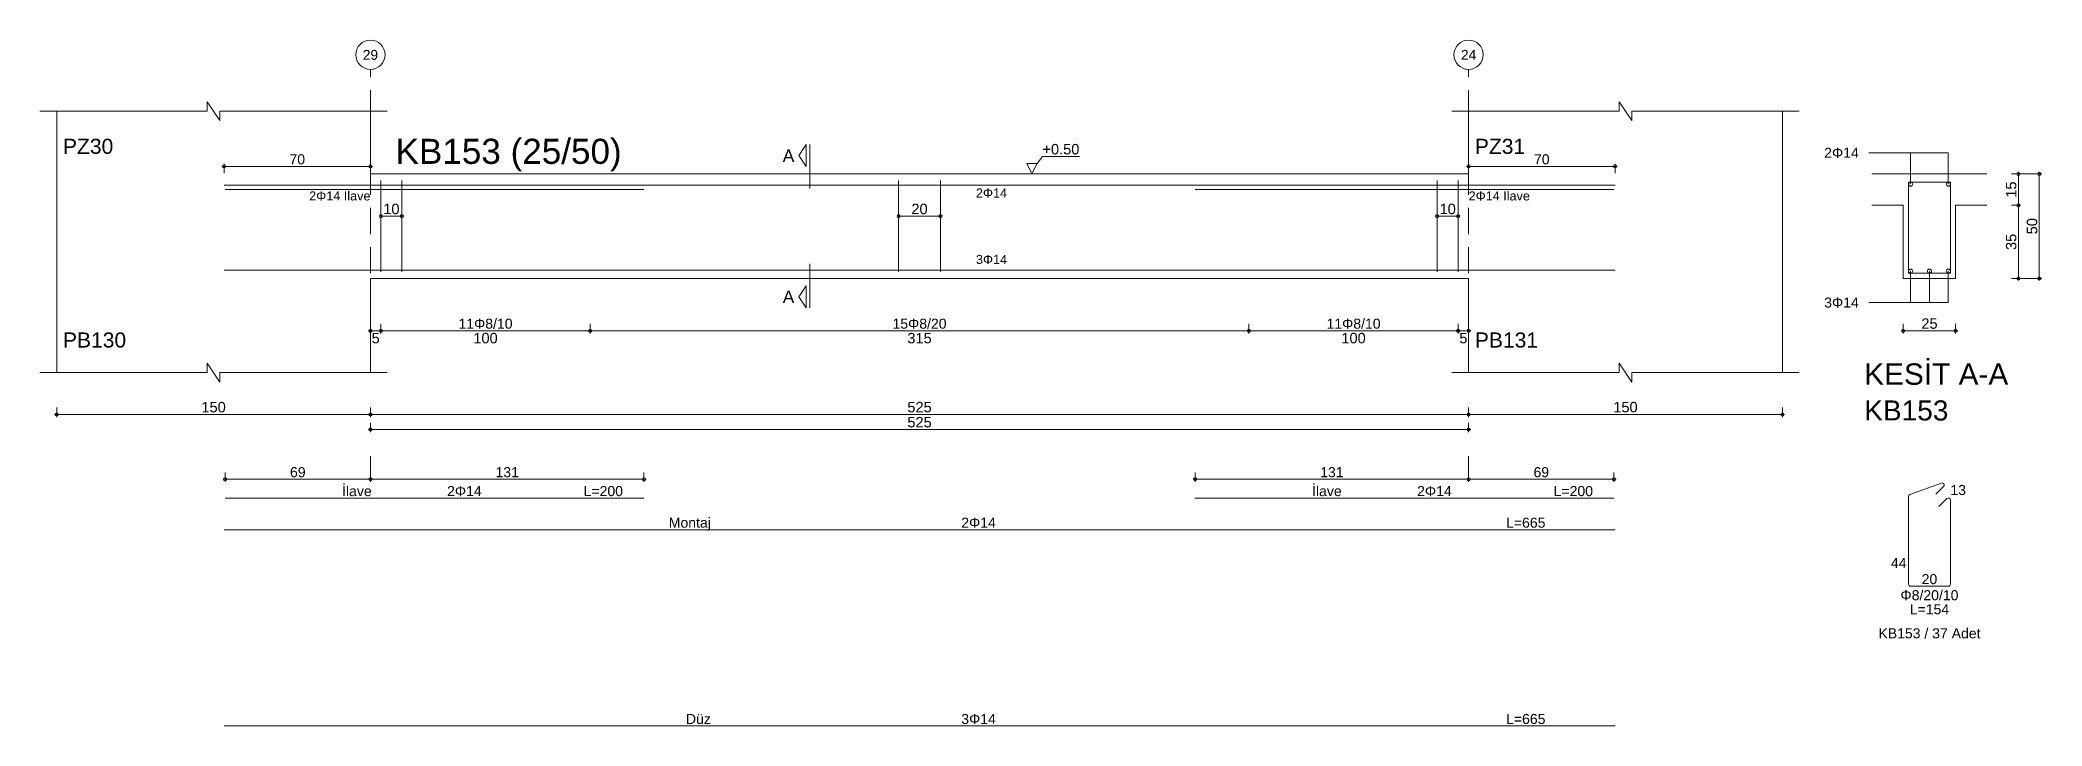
# Model space of a CAD drawing. Header units: millimetres. Extents: x 23801 to 80069, y 9628 to 14137.
# Drawn here: x 27423 to 28859, y 12338 to 12830 of the extents above; entities that cross this region are included whole.
import ezdxf

# ---------------------------------------------------------------- set-up
doc = ezdxf.new("R2010")
doc.units = ezdxf.units.MM
doc.linetypes.add('DASHDOT2', pattern=[12.7, 6.35, -3.175, 0, -3.175])
doc.linetypes.add('DASHED4', pattern=[18.75, 12.5, -6.25])
doc.layers.add('aks', color=251, linetype='DASHDOT2', lineweight=35)
for name, color, linetype in [('Donatı Topl. Uzun. Yazısı', 7, 'Continuous'), ('Donatı Uz. Yazısı', 7, 'Continuous'), ('Donatı Yazısı', 7, 'Continuous'), ('Donatı Çizgisi', 7, 'Continuous'), ('Kiriş', 7, 'Continuous'), ('Standart', 7, 'Continuous'), ('Ölçülendirme', 7, 'Continuous')]:
    doc.layers.add(name, color=color, linetype=linetype)
doc.styles.add('arial_1_18', font='arial.ttf', dxfattribs={"height": 0.2})

# ---------------------------------------------------------------- blocks, each defined once
blk = doc.blocks.new('IDE143Entity7359')
at = {"layer": 'aks', "color": 30, "linetype": 'DASHED4', "lineweight": 5}
for points in [[(11508.5, 2016.8), (11508.5, 2151.8)], [(12033.5, 2016.8), (12033.5, 2151.8)], [(11508.5, 1955.8), (11508.5, 1966.8)], [(12033.5, 1955.8), (12033.5, 1966.8)]]:
    blk.add_lwpolyline(points, dxfattribs=at)
at = {"layer": 'aks', "color": 1, "linetype": 'Continuous', "lineweight": 5}
for centre in [(11508.5, 2158.8), (12033.5, 2158.8)]:
    blk.add_circle(centre, 7, dxfattribs=at)
at = {"layer": 'Donatı Çizgisi', "color": 5, "linetype": 'Continuous', "lineweight": 5}
for points in [[(11438.5, 2096.4), (12103.5, 2096.4)], [(11513.5, 2055), (11513.5, 2098.6)], [(11523.5, 2055), (11523.5, 2098.6)], [(11761, 2055), (11761, 2098.6)], [(11781, 2055), (11781, 2098.6)], [(12018.5, 2055), (12018.5, 2098.6)], [(12028.5, 2055), (12028.5, 2098.6)], [(12243.83, 2054.3), (12243.83, 2097.9)], [(12243.83, 2097.9), (12263.83, 2097.9)], [(12263.83, 2054.3), (12263.83, 2097.9)], [(11439, 2094.4), (11639.25, 2094.4)], [(11902.75, 2094.4), (12103, 2094.4)], [(11438.5, 2055.8), (12103.5, 2055.8)], [(12243.83, 2054.3), (12263.83, 2054.3)], [(12244.5, 1948.54), (12259.51, 1954.01)], [(11439, 1946.8), (11639.25, 1946.8)], [(11902.75, 1946.8), (12103, 1946.8)], [(12243.83, 1905.72), (12243.83, 1947.59)], [(12256.94, 1948.69), (12260.58, 1952.33)], [(12258.31, 1942.78), (12262.09, 1946.56)], [(12263.83, 1905.72), (12263.83, 1945.84)], [(11438.5, 1931.7), (12103.5, 1931.7)], [(12244.85, 1904.7), (12262.81, 1904.7)], [(11438.5, 1837.85), (12103.5, 1837.85)]]:
    blk.add_lwpolyline(points, dxfattribs=at)
for centre in [(12244.83, 2096.9), (12262.83, 2096.9), (12244.83, 2055.3), (12253.83, 2055.3), (12262.83, 2055.3)]:
    blk.add_circle(centre, 1, dxfattribs=at)
for centre, start, end in [((12259.86, 1953.05), 315, 110), ((12244.85, 1947.59), 110, 180), ((12262.81, 1945.84), 0, 135), ((12244.85, 1905.72), 180, 270), ((12262.81, 1905.72), 270, 0)]:
    blk.add_arc(centre, 1.02, start, end, dxfattribs=at)
at = {"layer": 'Kiriş', "color": 1, "linetype": 'Continuous', "lineweight": 5}
for points in [[(11430.5, 2131.8), (11430.5, 2136.3)], [(11436.5, 2127.3), (11430.5, 2136.3)], [(12105.5, 2131.8), (12105.5, 2136.3)], [(12111.5, 2127.3), (12105.5, 2136.3)], [(11350.5, 2131.8), (11430.5, 2131.8)], [(11358.5, 2006.8), (11358.5, 2131.8)], [(11436.5, 2127.3), (11436.5, 2131.8)], [(11436.5, 2131.8), (11516.5, 2131.8)], [(11508.5, 2101.8), (11508.5, 2131.8)], [(12025.5, 2131.8), (12105.5, 2131.8)], [(12033.5, 2101.8), (12033.5, 2131.8)], [(12111.5, 2131.8), (12191.5, 2131.8)], [(12111.5, 2127.3), (12111.5, 2131.8)], [(12183.5, 2006.8), (12183.5, 2131.8)], [(11508.5, 2101.8), (12033.5, 2101.8)], [(12226.33, 2101.8), (12281.33, 2101.8)], [(12226.33, 2086.8), (12241.33, 2086.8)], [(12241.33, 2051.8), (12241.33, 2086.8)], [(12266.33, 2086.8), (12281.33, 2086.8)], [(12266.33, 2051.8), (12266.33, 2086.8)], [(11508.5, 2051.8), (12033.5, 2051.8)], [(11508.5, 2006.8), (11508.5, 2051.8)], [(12033.5, 2006.8), (12033.5, 2051.8)], [(12241.33, 2051.8), (12266.33, 2051.8)], [(11436.5, 2002.3), (11430.5, 2011.3)], [(11430.5, 2006.8), (11430.5, 2011.3)], [(12111.5, 2002.3), (12105.5, 2011.3)], [(12105.5, 2006.8), (12105.5, 2011.3)], [(11350.5, 2006.8), (11430.5, 2006.8)], [(11436.5, 2006.8), (11516.5, 2006.8)], [(11436.5, 2002.3), (11436.5, 2006.8)], [(12025.5, 2006.8), (12105.5, 2006.8)], [(12111.5, 2006.8), (12191.5, 2006.8)], [(12111.5, 2002.3), (12111.5, 2006.8)]]:
    blk.add_lwpolyline(points, dxfattribs=at)
at = {"layer": 'Ölçülendirme', "color": 1, "linetype": 'Continuous', "lineweight": 5}
for points in [[(11713.25, 2110.55), (11716.75, 2115.8)], [(11716.75, 2105.3), (11716.75, 2115.8)], [(11718.5, 2094.8), (11718.5, 2115.8)], [(11438.5, 2102.15), (11438.5, 2106.65)], [(11508.5, 2102.15), (11508.5, 2106.65)], [(11716.75, 2105.3), (11713.25, 2110.55)], [(11824.75, 2101.8), (11822.25, 2106.8)], [(11822.25, 2106.8), (11827.25, 2106.8)], [(11827.25, 2106.8), (11824.75, 2101.8)], [(11827.25, 2106.8), (11829.75, 2110.13)], [(11829.75, 2110.13), (11847.42, 2110.13)], [(12033.5, 2102.15), (12033.5, 2106.65)], [(12103.5, 2102.15), (12103.5, 2106.65)], [(12224.83, 2111.9), (12262.83, 2111.9)], [(12244.83, 2096.9), (12244.83, 2111.9)], [(12262.83, 2096.9), (12262.83, 2111.9)], [(11437.5, 2105.4), (11509.5, 2105.4)], [(11824.75, 2101.8), (11824.75, 2101.8)], [(12032.5, 2105.4), (12104.5, 2105.4)], [(12293.08, 2101.8), (12307.58, 2101.8)], [(12296.33, 2050.8), (12296.33, 2102.8)], [(12306.33, 2050.8), (12306.33, 2102.8)], [(12293.08, 2086.8), (12297.58, 2086.8)], [(11513.5, 2081.6), (11523.5, 2081.6)], [(11761, 2081.6), (11781, 2081.6)], [(12018.5, 2081.6), (12028.5, 2081.6)], [(11718.5, 2037.8), (11718.5, 2058.8)], [(11713.25, 2043.05), (11716.75, 2048.3)], [(11716.75, 2037.8), (11716.75, 2048.3)], [(12244.83, 2040.3), (12244.83, 2055.3)], [(12253.83, 2040.3), (12253.83, 2055.3)], [(12262.83, 2040.3), (12262.83, 2055.3)], [(12293.08, 2051.8), (12307.58, 2051.8)], [(11716.75, 2037.8), (11713.25, 2043.05)], [(12224.83, 2040.3), (12262.83, 2040.3)], [(11508.5, 2025.55), (11508.5, 2030.05)], [(11513.5, 2025.55), (11513.5, 2030.05)], [(11613.5, 2025.55), (11613.5, 2030.05)], [(11928.5, 2025.55), (11928.5, 2030.05)], [(12028.5, 2025.55), (12028.5, 2030.05)], [(12033.5, 2025.55), (12033.5, 2030.05)], [(12241.33, 2025.55), (12241.33, 2030.05)], [(12266.33, 2025.55), (12266.33, 2030.05)], [(11507.5, 2026.8), (12034.5, 2026.8)], [(12240.33, 2026.8), (12267.33, 2026.8)], [(11357.5, 1986.8), (12184.5, 1986.8)], [(11358.5, 1985.55), (11358.5, 1990.05)], [(11508.5, 1985.55), (11508.5, 1990.05)], [(11508.5, 1978.35), (11508.5, 1982.85)], [(12033.5, 1985.55), (12033.5, 1990.05)], [(12033.5, 1978.35), (12033.5, 1982.85)], [(12183.5, 1985.55), (12183.5, 1990.05)], [(11507.5, 1979.6), (12034.5, 1979.6)], [(11438, 1955.8), (11509.5, 1955.8)], [(11439, 1954.55), (11439, 1959.05)], [(11507.5, 1955.8), (11640.25, 1955.8)], [(11508.5, 1954.55), (11508.5, 1959.05)], [(11508.5, 1954.55), (11508.5, 1959.05)], [(11639.25, 1954.55), (11639.25, 1959.05)], [(11901.75, 1955.8), (12034.5, 1955.8)], [(11902.75, 1954.55), (11902.75, 1959.05)], [(12032.5, 1955.8), (12104, 1955.8)], [(12033.5, 1954.55), (12033.5, 1959.05)], [(12033.5, 1954.55), (12033.5, 1959.05)], [(12103, 1954.55), (12103, 1959.05)]]:
    blk.add_lwpolyline(points, dxfattribs=at)
for centre in [(11438.5, 2105.4), (11508.5, 2105.4), (12033.5, 2105.4), (12103.5, 2105.4), (12296.33, 2101.8), (12306.33, 2101.8), (12296.33, 2086.8), (11513.5, 2081.6), (11523.5, 2081.6), (11761, 2081.6), (11781, 2081.6), (12018.5, 2081.6), (12028.5, 2081.6), (12296.33, 2051.8), (12306.33, 2051.8), (11508.5, 2026.8), (11513.5, 2026.8), (11513.5, 2026.8), (11613.5, 2026.8), (11613.5, 2026.8), (11928.5, 2026.8), (11928.5, 2026.8), (12028.5, 2026.8), (12028.5, 2026.8), (12033.5, 2026.8), (12241.33, 2026.8), (12266.33, 2026.8), (11358.5, 1986.8), (11508.5, 1986.8), (11508.5, 1986.8), (12033.5, 1986.8), (12033.5, 1986.8), (12183.5, 1986.8), (11508.5, 1979.6), (12033.5, 1979.6), (11439, 1955.8), (11508.5, 1955.8), (11508.5, 1955.8), (11639.25, 1955.8), (11902.75, 1955.8), (12033.5, 1955.8), (12033.5, 1955.8), (12103, 1955.8)]:
    blk.add_circle(centre, 0.75, dxfattribs=at)
at = {"layer": 'aks', "color": 1, "linetype": 'Continuous', "lineweight": 5, "style": 'arial_1_18'}
for s, p in [('29', (11504.82, 2156.36)), ('24', (12029.82, 2156.36))]:
    blk.add_text(s, height=4.725, dxfattribs=at).set_placement(p)
at = {"layer": 'Donatı Topl. Uzun. Yazısı', "color": 1, "linetype": 'Continuous', "lineweight": 5, "style": 'arial_1_18'}
for s, p in [('L=200', (11610.4, 1947.76)), ('L=200', (12074.15, 1947.76)), ('L=665', (12051.41, 1932.66)), ('L=154', (12244.41, 1891.26)), ('L=665', (12051.41, 1838.81))]:
    blk.add_text(s, height=4.8, dxfattribs=at).set_placement(p)
at = {"layer": 'Donatı Uz. Yazısı', "color": 1, "linetype": 'Continuous', "lineweight": 5, "style": 'arial_1_18'}
for s, p in [('13', (12263.83, 1948.3)), ('44', (12235.41, 1913.42)), ('20', (12250.1, 1905.66))]:
    blk.add_text(s, height=4.8, dxfattribs=at).set_placement(p)
at = {"layer": 'Donatı Yazısı', "color": 5, "linetype": 'Continuous', "lineweight": 5, "style": 'arial_1_18'}
for s, height, p in [('2Φ14', 4.8, (12203.5, 2109.5)), ('2Φ14 İlave', 4.32, (11479.19, 2089.12)), ('2Φ14 İlave', 4.32, (12033.5, 2089.12)), ('3Φ14', 4.8, (12203.5, 2037.9)), ('2Φ14', 4.8, (11545.13, 1947.76)), ('2Φ14', 4.8, (12008.88, 1947.76)), ('2Φ14', 4.8, (11790.95, 1932.66)), ('Φ8/20/10', 4.8, (12239.97, 1897.98)), ('KB153 / 37 Adet', 4.8, (12229.41, 1879.74)), ('3Φ14', 4.8, (11790.95, 1838.81))]:
    blk.add_text(s, height=height, dxfattribs=at).set_placement(p)
for s, p in [('2Φ14', (11797.96, 2090.52)), ('3Φ14', (11797.96, 2058.76))]:
    blk.add_text(s, height=4.32, rotation=360, dxfattribs=at).set_placement(p)
at = {"layer": 'Donatı Yazısı', "color": 1, "linetype": 'Continuous', "lineweight": 5, "style": 'arial_1_18'}
for s, p in [('İlave', (11494.92, 1947.76)), ('İlave', (11958.66, 1947.76)), ('Montaj', (11651.12, 1932.66)), ('Düz', (11659.32, 1838.81))]:
    blk.add_text(s, height=4.8, dxfattribs=at).set_placement(p)
at = {"layer": 'Kiriş', "color": 1, "linetype": 'Continuous', "lineweight": 5, "style": 'arial_1_18'}
for s, height, p in [('PZ30', 7.2, (11361.5, 2111.4)), ('KB153 (25/50)', 12, (11520.5, 2106.6)), ('PZ31', 7.2, (12036.5, 2111.4)), ('PB130', 7.2, (11361.5, 2018.8)), ('PB131', 7.2, (12036.5, 2018.8)), ('KESİT A-A', 10.2, (12222.63, 2001)), ('KB153', 9.6, (12222.63, 1983.92))]:
    blk.add_text(s, height=height, dxfattribs=at).set_placement(p)
at = {"layer": 'Ölçülendirme', "color": 1, "linetype": 'Continuous', "lineweight": 5, "style": 'arial_1_18'}
for s, height, p in [('+0.50', 5, (11829.75, 2111.13)), ('70', 4.8, (11469.77, 2106.4)), ('A', 5.95, (11705.6, 2107.57)), ('70', 4.8, (12064.77, 2106.4)), ('A', 5.95, (11705.6, 2040.07)), ('25', 5, (12249.95, 2027.76)), ('5', 5, (11509.05, 2020.8)), ('100', 5, (11557.67, 2020.8)), ('315', 5, (11765.17, 2020.8)), ('100', 5, (11972.67, 2020.8)), ('5', 5, (12029.05, 2020.8)), ('150', 5, (11427.67, 1987.8)), ('525', 5, (11765.17, 1987.8)), ('150', 5, (12102.67, 1987.8)), ('525', 5, (11765.17, 1980.6))]:
    blk.add_text(s, height=height, dxfattribs=at).set_placement(p)
for s, rotation, p in [('15', 90, (12295.37, 2090.42)), ('10', 360, (11514.61, 2082.56)), ('20', 360, (11767.11, 2082.56)), ('10', 360, (12019.61, 2082.56)), ('50', 90, (12305.37, 2072.92)), ('35', 90, (12295.37, 2065.42))]:
    blk.add_text(s, height=5, rotation=rotation, dxfattribs=at).set_placement(p)
at = {"layer": 'Ölçülendirme', "color": 5, "linetype": 'Continuous', "lineweight": 5, "style": 'arial_1_18'}
for s, p in [('11Φ8/10', (11550.57, 2027.8)), ('15Φ8/20', (11758.07, 2027.8)), ('11Φ8/10', (11965.57, 2027.8)), ('69', (11470.02, 1956.8)), ('131', (11568.28, 1956.8)), ('131', (11962.53, 1956.8)), ('69', (12064.52, 1956.8))]:
    blk.add_text(s, height=4.8, dxfattribs=at).set_placement(p)

msp = doc.modelspace()

# ---------------------------------------------------------------- block references
at = {"layer": 'Standart', "xscale": 1.5, "yscale": 1.5, "zscale": 1.5}
msp.add_blockref('IDE143Entity7359', (10397.2, 9581.7), dxfattribs=at)

doc.saveas('drawing.dxf')
